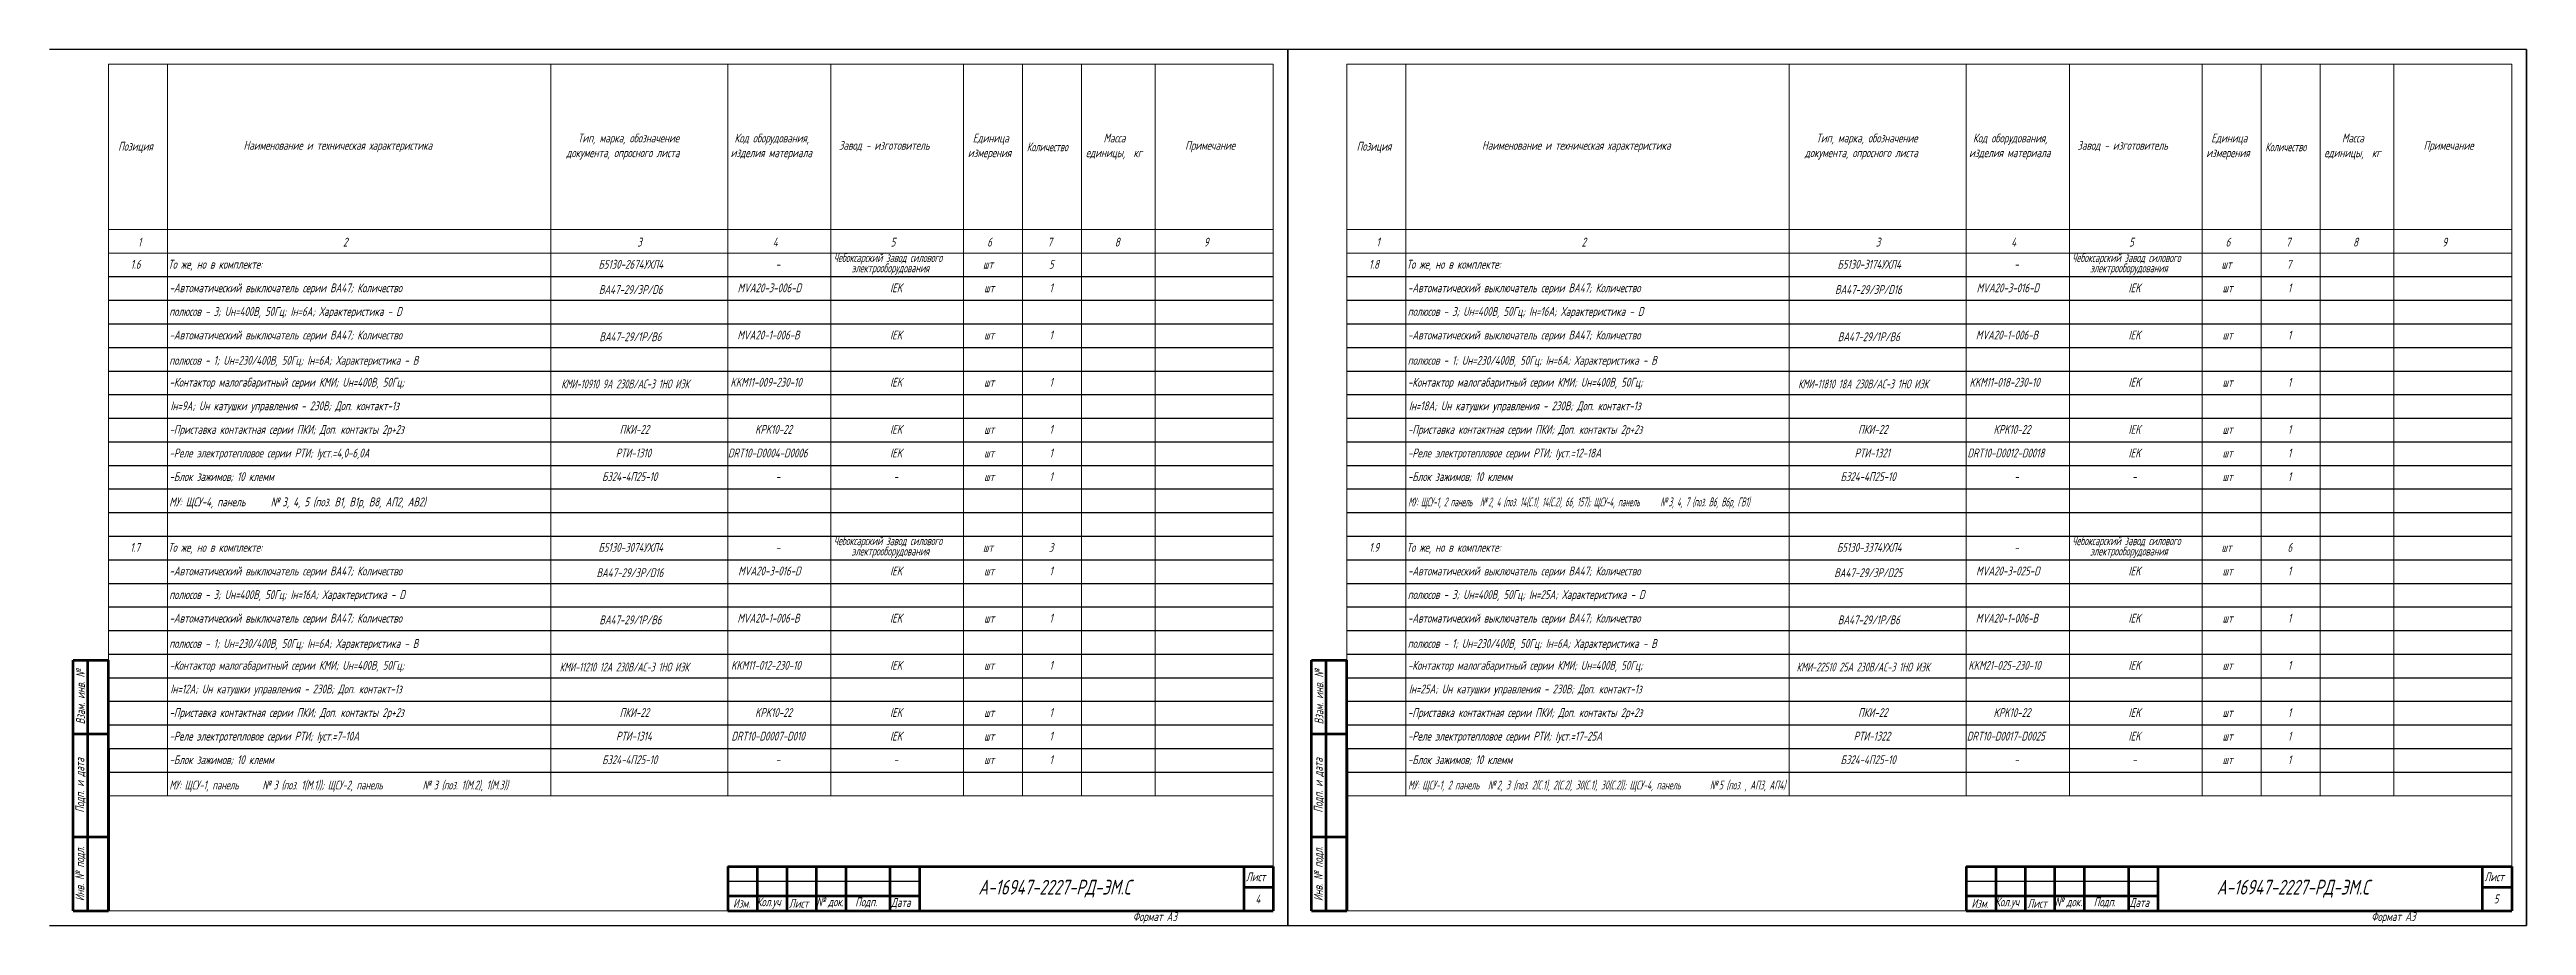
# Model space of a CAD drawing. Header units: millimetres. Extents: x -14296 to 10264, y -13087 to -5602.
# Drawn here: x 3544 to 4384, y -13087 to -12790 of the extents above; entities that cross this region are included whole.
import ezdxf

# ---------------------------------------------------------------- set-up
doc = ezdxf.new("R2010")
doc.units = ezdxf.units.MM
for name, color, linetype, lineweight in [('Рамка толстая', 7, 'Continuous', 15), ('Рамка тонкая', 5, 'Continuous', 25), ('ТаБлица', 253, 'Continuous', 15), ('Текст', 7, 'Continuous', 20), ('Штампы', 252, 'Continuous', 25)]:
    doc.layers.add(name, color=color, linetype=linetype, lineweight=lineweight)
doc.styles.add('Simplex', font='simplex.shx', dxfattribs={"width": 0.7, "oblique": 15})

msp = doc.modelspace()

# ---------------------------------------------------------------- texts
at = {"layer": 'Текст', "color": 18, "true_color": 0x000000, "style": 'Simplex', "oblique": 15}
for s, height, width, p in [('Тип, марка, обозначение', 3, 0.7, (3723.44239, -12821.24064)), ('Код оборудования,', 3, 0.7, (3776.56464, -12821.24064)), ('Единица', 3, 0.7, (3857.36583, -12821.24064)), ('Масса', 3, 0.7, (3901.71583, -12821.24064)), ('Тип, марка, обозначение', 3, 0.7, (4143.44239, -12821.24064)), ('Код оборудования,', 3, 0.7, (4196.56464, -12821.24064)), ('Единица', 3, 0.7, (4277.36583, -12821.24064)), ('Масса', 3, 0.7, (4321.71583, -12821.24064)), ('Позиция', 3, 0.7, (3567.56583, -12824.02636)), ('Наименование и техническая характеристика', 3, 0.7, (3610.06583, -12823.74064)), ('документа, опросного листа', 3, 0.7, (3719.53067, -12826.24064)), ('изделия материала', 3, 0.7, (3775.24669, -12826.24064)), ('Завод - изготовитель', 3, 0.7, (3811.97636, -12823.74064)), ('измерения', 3, 0.7, (3855.69669, -12826.24064)), ('Количество', 3, 0.6, (3875.71611, -12824.24064)), ('единицы,  кг', 3, 0.7, (3895.71583, -12826.24064)), ('Примечание', 3, 0.7, (3929.39239, -12823.74064)), ('Позиция', 3, 0.7, (3987.56583, -12824.02636)), ('Наименование и техническая характеристика', 3, 0.7, (4030.06583, -12823.74064)), ('документа, опросного листа', 3, 0.7, (4139.53067, -12826.24064)), ('изделия материала', 3, 0.7, (4195.24669, -12826.24064)), ('Завод - изготовитель', 3, 0.7, (4231.97636, -12823.74064)), ('измерения', 3, 0.7, (4275.69669, -12826.24064)), ('Количество', 3, 0.6, (4295.71611, -12824.24064)), ('единицы,  кг', 3, 0.7, (4315.71583, -12826.24064)), ('Примечание', 3, 0.7, (4349.39239, -12823.74064)), ('1', 3, 0.7, (3574.26378, -12856.53611)), ('2', 3, 0.7, (3643.82349, -12856.53611)), ('3', 3, 0.7, (3743.59918, -12856.53611)), ('4', 3, 0.7, (3789.55265, -12856.53611)), ('Чебоксарский завод силового', 3, 0.6, (3810.21201, -12861.79889)), ('5', 3, 0.7, (3829.52588, -12856.53611)), ('6', 3, 0.7, (3862.25986, -12856.53611)), ('7', 3, 0.7, (3882.7186, -12856.53611)), ('8', 3, 0.7, (3905.51209, -12856.53611)), ('9', 3, 0.7, (3935.72807, -12856.53611)), ('1', 3, 0.7, (3994.26378, -12856.53611)), ('2', 3, 0.7, (4063.82349, -12856.53611)), ('3', 3, 0.7, (4163.59918, -12856.53611)), ('4', 3, 0.7, (4209.55265, -12856.53611)), ('Чебоксарский завод силового', 3, 0.6, (4230.21201, -12861.79889)), ('5', 3, 0.7, (4249.52588, -12856.53611)), ('6', 3, 0.7, (4282.25986, -12856.53611)), ('7', 3, 0.7, (4302.7186, -12856.53611)), ('8', 3, 0.7, (4325.51209, -12856.53611)), ('9', 3, 0.7, (4355.72807, -12856.53611)), ('1.6', 3, 0.7, (3571.78927, -12864.0519)), ('То же, но в комплекте:', 3, 0.7, (3584.48378, -12864.0519)), ('Б5130-2674УХЛ4', 3, 0.7, (3730.43178, -12864.0519)), ('-', 3, 0.7, (3790.53927, -12864.0519)), ('электрооборудования', 3, 0.6, (3816.28852, -12865.29889)), ('шт', 3, 0.7, (3860.842, -12864.0519)), ('5', 3, 0.7, (3883.2053, -12864.0519)), ('1.8', 3, 0.7, (3991.73927, -12864.0519)), ('То же, но в комплекте:', 3, 0.7, (4004.48378, -12864.0519)), ('Б5130-3174УХЛ4', 3, 0.7, (4150.63178, -12864.0519)), ('-', 3, 0.7, (4210.53927, -12864.0519)), ('электрооборудования', 3, 0.6, (4236.28852, -12865.29889)), ('шт', 3, 0.7, (4280.842, -12864.0519)), ('7', 3, 0.7, (4302.98186, -12864.0519)), ('полюсов - 3; Uн=400В, 50Гц; Iн=6А; Характеристика - D', 3, 0.7, (3584.88378, -12880.0519)), ('-Автоматический выключатель серии ВА47; Количество', 3, 0.7, (3584.93927, -12872.0519)), ('ВА47-29/3Р/D6', 3, 0.7, (3730.58878, -12872.62333)), ('MVA20-3-006-D', 3, 0.7, (3777.62755, -12872.0519)), ('IEK', 3, 0.7, (3829.33186, -12872.0519)), ('шт', 3, 0.7, (3861.2146, -12872.0519)), ('1', 3, 0.7, (3883.38186, -12872.0519)), ('полюсов - 3; Uн=400В, 50Гц; Iн=16А; Характеристика - D', 3, 0.7, (4004.88378, -12880.0519)), ('-Автоматический выключатель серии ВА47; Количество', 3, 0.7, (4004.93927, -12872.0519)), ('ВА47-29/3Р/D16', 3, 0.7, (4149.78878, -12872.62333)), ('MVA20-3-016-D', 3, 0.7, (4197.82755, -12872.0519)), ('IEK', 3, 0.7, (4249.33186, -12872.0519)), ('шт', 3, 0.7, (4281.2146, -12872.0519)), ('1', 3, 0.7, (4303.38186, -12872.0519)), ('-Автоматический выключатель серии ВА47; Количество', 3, 0.7, (3584.93927, -12888.0519)), ('MVA20-1-006-В', 3, 0.7, (3777.55838, -12888.0519)), ('IEK', 3, 0.7, (3829.33186, -12888.0519)), ('1', 3, 0.7, (3883.38186, -12888.0519)), ('-Автоматический выключатель серии ВА47; Количество', 3, 0.7, (4004.93927, -12888.0519)), ('MVA20-1-006-В', 3, 0.7, (4197.55838, -12888.0519)), ('IEK', 3, 0.7, (4249.33186, -12888.0519)), ('1', 3, 0.7, (4303.38186, -12888.0519)), ('полюсов - 1; Uн=230/400В, 50Гц; Iн=6А; Характеристика - В', 3, 0.7, (3584.88378, -12896.62333)), ('ВА47-29/1Р/В6', 3, 0.7, (3730.73878, -12888.62333)), ('шт', 3, 0.7, (3861.2146, -12888.0519)), ('полюсов - 1; Uн=230/400В, 50Гц; Iн=6А; Характеристика - В', 3, 0.7, (4004.88378, -12896.62333)), ('ВА47-29/1Р/В6', 3, 0.7, (4150.73878, -12888.62333)), ('шт', 3, 0.7, (4281.2146, -12888.0519)), ('-Контактор малогабаритный серии КМИ; Uн=400В, 50Гц;', 3, 0.7, (3584.93927, -12904.0519)), ('КМИ-10910 9А 230В/АС-3 1НО ИЭК', 3, 0.6, (3717.78182, -12904.62333)), ('KKM11-009-230-10', 3, 0.7, (3775.20841, -12904.0519)), ('IEK', 3, 0.7, (3829.33186, -12904.0519)), ('шт', 3, 0.7, (3861.2146, -12904.0519)), ('1', 3, 0.7, (3883.38186, -12904.0519)), ('-Контактор малогабаритный серии КМИ; Uн=400В, 50Гц;', 3, 0.7, (4004.93927, -12904.0519)), ('КМИ-11810 18А 230В/АС-3 1НО ИЭК', 3, 0.6, (4137.26752, -12904.62333)), ('KKM11-018-230-10', 3, 0.7, (4195.40841, -12904.0519)), ('IEK', 3, 0.7, (4249.33186, -12904.0519)), ('шт', 3, 0.7, (4281.2146, -12904.0519)), ('1', 3, 0.7, (4303.38186, -12904.0519)), ('Iн=9А; Uн катушки управления - 230В; Доп. контакт-1з', 3, 0.7, (3585.28378, -12912.0519)), ('Iн=18А; Uн катушки управления - 230В; Доп. контакт-1з', 3, 0.7, (4005.28378, -12912.0519)), ('-Приставка контактная серии ПКИ; Доп. контакты 2р+2з', 3, 0.7, (3584.93927, -12920.0519)), ('ПКИ-22', 3, 0.7, (3737.60878, -12920.0519)), ('KPK10-22', 3, 0.7, (3783.55841, -12920.0519)), ('IEK', 3, 0.7, (3829.33186, -12920.0519)), ('шт', 3, 0.7, (3861.2146, -12920.0519)), ('1', 3, 0.7, (3883.38186, -12920.0519)), ('-Приставка контактная серии ПКИ; Доп. контакты 2р+2з', 3, 0.7, (4004.93927, -12920.0519)), ('ПКИ-22', 3, 0.7, (4157.60878, -12920.0519)), ('KPK10-22', 3, 0.7, (4203.55841, -12920.0519)), ('IEK', 3, 0.7, (4249.33186, -12920.0519)), ('шт', 3, 0.7, (4281.2146, -12920.0519)), ('1', 3, 0.7, (4303.38186, -12920.0519)), ('-Реле электротепловое серии РТИ; Iуст.=4,0-6,0А', 3, 0.7, (3584.93927, -12928.0519)), ('РТИ-1310', 3, 0.7, (3736.30878, -12928.0519)), ('DRT10-D0004-D0006', 3, 0.7, (3774.33927, -12928.0519)), ('IEK', 3, 0.7, (3829.33186, -12928.0519)), ('шт', 3, 0.7, (3861.2146, -12928.0519)), ('1', 3, 0.7, (3883.38186, -12928.0519)), ('-Реле электротепловое серии РТИ; Iуст.=12-18А', 3, 0.7, (4004.93927, -12928.0519)), ('РТИ-1321', 3, 0.7, (4156.43178, -12928.0519)), ('DRT10-D0012-D0018', 3, 0.7, (4194.68927, -12928.0519)), ('IEK', 3, 0.7, (4249.33186, -12928.0519)), ('шт', 3, 0.7, (4281.2146, -12928.0519)), ('1', 3, 0.7, (4303.38186, -12928.0519)), ('-Блок зажимов; 10 клемм', 3, 0.7, (3584.93927, -12936.0519)), ('БЗ24-4П25-10', 3, 0.7, (3731.65878, -12936.0519)), ('-', 3, 0.7, (3790.53927, -12936.0519)), ('-', 3, 0.7, (3830.53927, -12936.0519)), ('шт', 3, 0.7, (3861.2146, -12936.0519)), ('1', 3, 0.7, (3883.38186, -12936.0519)), ('-Блок зажимов; 10 клемм', 3, 0.7, (4004.93927, -12936.0519)), ('БЗ24-4П25-10', 3, 0.7, (4151.65878, -12936.0519)), ('-', 3, 0.7, (4210.53927, -12936.0519)), ('-', 3, 0.7, (4250.53927, -12936.0519)), ('шт', 3, 0.7, (4281.2146, -12936.0519)), ('1', 3, 0.7, (4303.38186, -12936.0519)), ('МУ: ЩСУ-4, панель ', 3, 0.7, (3584.88378, -12944.62333)), ('№', 3, 0.7, (3619.28378, -12944.62333)), ('3, 4, 5 (поз. В1, В1р, В8, АП2, АВ2)', 3, 0.7, (3623.23476, -12944.62333)), ('МУ: ЩСУ-1, 2 панель ', 3, 0.45, (4005.02664, -12944.62333)), ('№', 3, 0.45, (4029.39092, -12944.62333)), ('2, 4 (поз. 14(С.1), 14(С.2), 66, 157); ЩСУ-4, панель ', 3, 0.45, (4032.21793, -12944.62333)), ('№', 3, 0.45, (4090.52507, -12944.62333)), ('3, 4, 7 (поз. В6, В6р, ГВ1)', 3, 0.45, (4093.35208, -12944.62333)), ('1.7', 3, 0.7, (3571.63186, -12960.0519)), ('То же, но в комплекте:', 3, 0.7, (3584.48378, -12960.0519)), ('Б5130-3074УХЛ4', 3, 0.7, (3730.43178, -12960.0519)), ('-', 3, 0.7, (3790.53927, -12960.0519)), ('Чебоксарский завод силового', 3, 0.6, (3810.21201, -12957.79889)), ('электрооборудования', 3, 0.6, (3816.28852, -12961.29889)), ('шт', 3, 0.7, (3860.842, -12960.0519)), ('3', 3, 0.7, (3883.1553, -12960.0519)), ('1.9', 3, 0.7, (3991.78927, -12960.0519)), ('То же, но в комплекте:', 3, 0.7, (4004.48378, -12960.0519)), ('Б5130-3374УХЛ4', 3, 0.7, (4150.43178, -12960.0519)), ('-', 3, 0.7, (4210.53927, -12960.0519)), ('Чебоксарский завод силового', 3, 0.6, (4230.21201, -12957.79889)), ('электрооборудования', 3, 0.6, (4236.28852, -12961.29889)), ('шт', 3, 0.7, (4280.842, -12960.0519)), ('6', 3, 0.7, (4303.23186, -12960.0519)), ('-Автоматический выключатель серии ВА47; Количество', 3, 0.7, (3584.93927, -12968.0519)), ('ВА47-29/3Р/D16', 3, 0.7, (3729.78878, -12968.62333)), ('MVA20-3-016-D', 3, 0.7, (3777.82755, -12968.0519)), ('IEK', 3, 0.7, (3829.33186, -12968.0519)), ('шт', 3, 0.7, (3861.2146, -12968.0519)), ('1', 3, 0.7, (3883.38186, -12968.0519)), ('-Автоматический выключатель серии ВА47; Количество', 3, 0.7, (4004.93927, -12968.0519)), ('ВА47-29/3Р/D25', 3, 0.7, (4149.53178, -12968.62333)), ('MVA20-3-025-D', 3, 0.7, (4197.62755, -12968.0519)), ('IEK', 3, 0.7, (4249.33186, -12968.0519)), ('шт', 3, 0.7, (4281.2146, -12968.0519)), ('1', 3, 0.7, (4303.38186, -12968.0519)), ('полюсов - 3; Uн=400В, 50Гц; Iн=16А; Характеристика - D', 3, 0.7, (3584.88378, -12976.0519)), ('полюсов - 3; Uн=400В, 50Гц; Iн=25А; Характеристика - D', 3, 0.7, (4004.88378, -12976.0519)), ('-Автоматический выключатель серии ВА47; Количество', 3, 0.7, (3584.93927, -12984.0519)), ('ВА47-29/1Р/В6', 3, 0.7, (3730.73878, -12984.62333)), ('MVA20-1-006-В', 3, 0.7, (3777.55838, -12984.0519)), ('IEK', 3, 0.7, (3829.33186, -12984.0519)), ('шт', 3, 0.7, (3861.2146, -12984.0519)), ('1', 3, 0.7, (3883.38186, -12984.0519)), ('-Автоматический выключатель серии ВА47; Количество', 3, 0.7, (4004.93927, -12984.0519)), ('ВА47-29/1Р/В6', 3, 0.7, (4150.73878, -12984.62333)), ('MVA20-1-006-В', 3, 0.7, (4197.55838, -12984.0519)), ('IEK', 3, 0.7, (4249.33186, -12984.0519)), ('шт', 3, 0.7, (4281.2146, -12984.0519)), ('1', 3, 0.7, (4303.38186, -12984.0519)), ('полюсов - 1; Uн=230/400В, 50Гц; Iн=6А; Характеристика - В', 3, 0.7, (3584.88378, -12992.62333)), ('полюсов - 1; Uн=230/400В, 50Гц; Iн=6А; Характеристика - В', 3, 0.7, (4004.88378, -12992.62333)), ('-Контактор малогабаритный серии КМИ; Uн=400В, 50Гц;', 3, 0.7, (3584.93927, -13000.0519)), ('КМИ-11210 12А 230В/АС-3 1НО ИЭК', 3, 0.6, (3717.26752, -13000.62333)), ('KKM11-012-230-10', 3, 0.7, (3775.40841, -13000.0519)), ('IEK', 3, 0.7, (3829.33186, -13000.0519)), ('шт', 3, 0.7, (3861.2146, -13000.0519)), ('1', 3, 0.7, (3883.38186, -13000.0519)), ('-Контактор малогабаритный серии КМИ; Uн=400В, 50Гц;', 3, 0.7, (4004.93927, -13000.0519)), ('КМИ-22510 25А 230В/АС-3 1НО ИЭК', 3, 0.6, (4136.75332, -13000.62333)), ('KKM21-025-230-10', 3, 0.7, (4195.00841, -13000.0519)), ('IEK', 3, 0.7, (4249.33186, -13000.0519)), ('шт', 3, 0.7, (4281.2146, -13000.0519)), ('1', 3, 0.7, (4303.38186, -13000.0519)), ('Iн=12А; Uн катушки управления - 230В; Доп. контакт-1з', 3, 0.7, (3585.28378, -13008.0519)), ('Iн=25А; Uн катушки управления - 230В; Доп. контакт-1з', 3, 0.7, (4005.28378, -13008.0519)), ('-Приставка контактная серии ПКИ; Доп. контакты 2р+2з', 3, 0.7, (3584.93927, -13016.0519)), ('ПКИ-22', 3, 0.7, (3737.60878, -13016.0519)), ('KPK10-22', 3, 0.7, (3783.55841, -13016.0519)), ('IEK', 3, 0.7, (3829.33186, -13016.0519)), ('шт', 3, 0.7, (3861.2146, -13016.0519)), ('1', 3, 0.7, (3883.38186, -13016.0519)), ('-Приставка контактная серии ПКИ; Доп. контакты 2р+2з', 3, 0.7, (4004.93927, -13016.0519)), ('ПКИ-22', 3, 0.7, (4157.60878, -13016.0519)), ('KPK10-22', 3, 0.7, (4203.55841, -13016.0519)), ('IEK', 3, 0.7, (4249.33186, -13016.0519)), ('шт', 3, 0.7, (4281.2146, -13016.0519)), ('1', 3, 0.7, (4303.38186, -13016.0519)), ('-Реле электротепловое серии РТИ; Iуст.=7-10А', 3, 0.7, (3584.93927, -13024.0519)), ('РТИ-1314', 3, 0.7, (3736.38178, -13024.0519)), ('DRT10-D0007-D010', 3, 0.7, (3775.50841, -13024.0519)), ('IEK', 3, 0.7, (3829.33186, -13024.0519)), ('шт', 3, 0.7, (3861.2146, -13024.0519)), ('1', 3, 0.7, (3883.38186, -13024.0519)), ('-Реле электротепловое серии РТИ; Iуст.=17-25А', 3, 0.7, (4004.93927, -13024.0519)), ('РТИ-1322', 3, 0.7, (4156.10878, -13024.0519)), ('DRT10-D0017-D0025', 3, 0.7, (4194.48186, -13024.0519)), ('IEK', 3, 0.7, (4249.33186, -13024.0519)), ('шт', 3, 0.7, (4281.2146, -13024.0519)), ('1', 3, 0.7, (4303.38186, -13024.0519)), ('-Блок зажимов; 10 клемм', 3, 0.7, (3584.93927, -13032.0519)), ('БЗ24-4П25-10', 3, 0.7, (3731.65878, -13032.0519)), ('-', 3, 0.7, (3790.53927, -13032.0519)), ('-', 3, 0.7, (3830.53927, -13032.0519)), ('шт', 3, 0.7, (3861.2146, -13032.0519)), ('1', 3, 0.7, (3883.38186, -13032.0519)), ('-Блок зажимов; 10 клемм', 3, 0.7, (4004.93927, -13032.0519)), ('БЗ24-4П25-10', 3, 0.7, (4151.65878, -13032.0519)), ('-', 3, 0.7, (4210.53927, -13032.0519)), ('-', 3, 0.7, (4250.53927, -13032.0519)), ('шт', 3, 0.7, (4281.2146, -13032.0519)), ('1', 3, 0.7, (4303.38186, -13032.0519)), ('МУ: ЩСУ-1, панель ', 3, 0.65, (3584.91235, -13040.62333)), ('№', 3, 0.65, (3616.48378, -13040.62333)), ('3 (поз. 1(М.1)); ЩСУ-2, панель ', 3, 0.65, (3620.20997, -13040.62333)), ('№', 3, 0.65, (3670.81711, -13040.62333)), ('3 (поз. 1(М.2), 1(М.3))', 3, 0.65, (3674.5433, -13040.62333)), ('МУ: ЩСУ-1, 2 панель ', 3, 0.5, (4004.99807, -13040.62333)), ('№', 3, 0.5, (4032.06949, -13040.62333)), ('2, 3 (поз. 2(С.1), 2(С.2), 30(С.1), 30(С.2)); ЩСУ-4, панель ', 3, 0.5, (4035.1213, -13040.62333)), ('№', 3, 0.5, (4107.33558, -13040.62333)), ('5 (поз. , АП3, АП4)', 3, 0.5, (4110.38738, -13040.62333)), ('Изм.', 3, 0.7, (3776.06464, -13080.74064)), ('Кол.уч', 3, 0.7, (3784.06583, -13080.24064)), ('Лист', 3, 0.7, (3795.03378, -13080.74064)), ('№', 3, 0.7, (3804.32574, -13080.24064)), ('док.', 3, 0.7, (3808.27673, -13080.24064)), ('Подп.', 3, 0.7, (3817.51464, -13080.24064)), ('Дата', 3, 0.7, (3829.69239, -13080.45493)), ('А-16947-2227-РД-ЭМ.С', 5, 0.7, (3859.2734, -13076.26445)), ('Изм.', 3, 0.7, (4196.06464, -13080.74064)), ('Кол.уч', 3, 0.7, (4204.06583, -13080.24064)), ('Лист', 3, 0.7, (4215.03378, -13080.74064)), ('№', 3, 0.7, (4224.32574, -13080.24064)), ('док.', 3, 0.7, (4228.27673, -13080.24064)), ('Подп.', 3, 0.7, (4237.51464, -13080.24064)), ('Дата', 3, 0.7, (4249.69239, -13080.45493)), ('А-16947-2227-РД-ЭМ.С', 5, 0.7, (4279.2734, -13076.26445)), ('Формат А3', 3, 0.7, (3911.63927, -13085.24064)), ('Формат А3', 3, 0.7, (4331.63927, -13085.24064))]:
    msp.add_text(s, height=height, dxfattribs=dict(at, width=width)).set_placement(p)
at = {"layer": 'Штампы', "color": 18, "true_color": 0x000000, "style": 'Simplex', "oblique": 15, "width": 0.7}
for s, p in [('Лист', (3950.03378, -13071.74064)), ('Лист', (4370.03378, -13071.74064)), ('4', (3953.24788, -13079.24064)), ('5', (4373.2053, -13079.24064))]:
    msp.add_text(s, height=3, dxfattribs=at).set_placement(p)
at = {"layer": 'Штампы', "color": 18, "true_color": 0x000000, "char_height": 3, "attachment_point": 5, "rotation": 90, "style": 'Simplex'}
for s, insert, width in [('Взам. инв. {\\Fgost|c204;№}', (3554.78378, -13009.24064), 25), ('Взам. инв. {\\Fgost|c204;№}', (3974.78378, -13009.24064), 25), ('Подп. и дата', (3554.78378, -13039.24064), 35), ('Подп. и дата', (3974.78378, -13039.24064), 35), ('Инв. {\\Fgost|c204;№} подл.', (3554.78378, -13069.24064), 25), ('Инв. {\\Fgost|c204;№} подл.', (3974.78378, -13069.24064), 25)]:
    msp.add_mtext(s, dxfattribs=dict(at, insert=insert, width=width))

# ---------------------------------------------------------------- linework, layer by layer
at = {"layer": 'Рамка толстая', "color": 18, "true_color": 0x000000}
for p, q in [((3564.28378, -12794.74064), (3564.28378, -13081.74064)), ((3959.28378, -12794.74064), (3564.28378, -12794.74064)), ((3959.28378, -13081.74064), (3959.28378, -12794.74064)), ((3984.28378, -12794.74064), (3984.28378, -13081.74064)), ((4379.28378, -12794.74064), (3984.28378, -12794.74064)), ((4379.28378, -13081.74064), (4379.28378, -12794.74064)), ((3564.28378, -13081.74064), (3959.28378, -13081.74064)), ((3984.28378, -13081.74064), (4379.28378, -13081.74064))]:
    msp.add_line(p, q, dxfattribs=at)
at = {"layer": 'Рамка тонкая', "color": 18, "true_color": 0x000000}
for p, q in [((3964.28378, -12789.74064), (3544.28378, -12789.74064)), ((3964.28378, -12789.74064), (3964.28378, -13086.74064)), ((4384.28378, -12789.74064), (3964.28378, -12789.74064)), ((3964.28378, -13086.74064), (3964.28378, -12789.74064)), ((4384.28378, -12789.74064), (4384.28378, -13086.74064)), ((4384.28378, -13086.74064), (4384.28378, -12789.74064)), ((3564.28378, -12866.74064), (3959.28378, -12866.74064)), ((3984.28378, -12866.74064), (4379.28378, -12866.74064)), ((3564.28378, -12874.74064), (3959.28378, -12874.74064)), ((3984.28378, -12874.74064), (4379.28378, -12874.74064)), ((3564.28378, -12882.74064), (3959.28378, -12882.74064)), ((3984.28378, -12882.74064), (4379.28378, -12882.74064)), ((3564.28378, -12890.74064), (3959.28378, -12890.74064)), ((3984.28378, -12890.74064), (4379.28378, -12890.74064)), ((3564.28378, -12898.74064), (3959.28378, -12898.74064)), ((3984.28378, -12898.74064), (4379.28378, -12898.74064)), ((3564.28378, -12906.74064), (3959.28378, -12906.74064)), ((3984.28378, -12906.74064), (4379.28378, -12906.74064)), ((3564.28378, -12914.74064), (3959.28378, -12914.74064)), ((3984.28378, -12914.74064), (4379.28378, -12914.74064)), ((3564.28378, -12922.74064), (3959.28378, -12922.74064)), ((3984.28378, -12922.74064), (4379.28378, -12922.74064)), ((3564.28378, -12930.74064), (3959.28378, -12930.74064)), ((3984.28378, -12930.74064), (4379.28378, -12930.74064)), ((3564.28378, -12938.74064), (3959.28378, -12938.74064)), ((3984.28378, -12938.74064), (4379.28378, -12938.74064)), ((3564.28378, -12946.74064), (3959.28378, -12946.74064)), ((3984.28378, -12946.74064), (4379.28378, -12946.74064)), ((3564.28378, -12954.74064), (3959.28378, -12954.74064)), ((3984.28378, -12954.74064), (4379.28378, -12954.74064)), ((3564.28378, -12962.74064), (3959.28378, -12962.74064)), ((3984.28378, -12962.74064), (4379.28378, -12962.74064)), ((3564.28378, -12970.74064), (3959.28378, -12970.74064)), ((3984.28378, -12970.74064), (4379.28378, -12970.74064)), ((3564.28378, -12978.74064), (3959.28378, -12978.74064)), ((3984.28378, -12978.74064), (4379.28378, -12978.74064)), ((3564.28378, -12986.74064), (3959.28378, -12986.74064)), ((3564.28378, -12994.74064), (3959.28378, -12994.74064)), ((3984.28378, -12986.74064), (4379.28378, -12986.74064)), ((3984.28378, -12994.74064), (4379.28378, -12994.74064)), ((3564.28378, -13002.74064), (3959.28378, -13002.74064)), ((3984.28378, -13002.74064), (4379.28378, -13002.74064)), ((3564.28378, -13010.74064), (3959.28378, -13010.74064)), ((3984.28378, -13010.74064), (4379.28378, -13010.74064)), ((3564.28378, -13018.74064), (3959.28378, -13018.74064)), ((3984.28378, -13018.74064), (4379.28378, -13018.74064)), ((3564.28378, -13026.74064), (3959.28378, -13026.74064)), ((3984.28378, -13026.74064), (4379.28378, -13026.74064)), ((3564.28378, -13034.74064), (3959.28378, -13034.74064)), ((3984.28378, -13034.74064), (4379.28378, -13034.74064)), ((3544.28378, -13086.74064), (3964.28378, -13086.74064)), ((3964.28378, -13086.74064), (4384.28378, -13086.74064))]:
    msp.add_line(p, q, dxfattribs=at)
at = {"layer": 'ТаБлица', "color": 18, "true_color": 0x000000}
for p, q in [((3584.28378, -12794.74064), (3584.28378, -13042.74064)), ((3714.28378, -12794.74064), (3714.28378, -13042.74064)), ((3774.28378, -12794.74064), (3774.28378, -13042.74064)), ((3809.28378, -12794.74064), (3809.28378, -13042.74064)), ((3854.28378, -12794.74064), (3854.28378, -13042.74064)), ((3874.28378, -12794.74064), (3874.28378, -13042.74064)), ((3894.28378, -12794.74064), (3894.28378, -13042.74064)), ((3919.28378, -12794.74064), (3919.28378, -13042.74064)), ((4004.28378, -12794.74064), (4004.28378, -13042.74064)), ((4134.28378, -12794.74064), (4134.28378, -13042.74064)), ((4194.28378, -12794.74064), (4194.28378, -13042.74064)), ((4229.28378, -12794.74064), (4229.28378, -13042.74064)), ((4274.28378, -12794.74064), (4274.28378, -13042.74064)), ((4294.28378, -12794.74064), (4294.28378, -13042.74064)), ((4314.28378, -12794.74064), (4314.28378, -13042.74064)), ((4339.28378, -12794.74064), (4339.28378, -13042.74064)), ((3564.28378, -12850.74064), (3959.28378, -12850.74064)), ((3984.28378, -12850.74064), (4379.28378, -12850.74064)), ((3564.28378, -12858.74064), (3959.28378, -12858.74064)), ((3984.28378, -12858.74064), (4379.28378, -12858.74064)), ((3564.28378, -13042.74064), (3959.28378, -13042.74064)), ((3984.28378, -13042.74064), (4379.28378, -13042.74064))]:
    msp.add_line(p, q, dxfattribs=at)
at = {"layer": 'Штампы', "color": 18, "lineweight": 60, "true_color": 0x000000}
for p, q in [((3552.28378, -13081.74064), (3552.28378, -12996.74064)), ((3552.28378, -12996.74064), (3564.28378, -12996.74064)), ((3557.28378, -13081.74064), (3557.28378, -12996.74064)), ((3564.28378, -13081.74064), (3564.28378, -12996.74064)), ((3972.28378, -13081.74064), (3972.28378, -12996.74064)), ((3972.28378, -12996.74064), (3984.28378, -12996.74064)), ((3977.28378, -13081.74064), (3977.28378, -12996.74064)), ((3984.28378, -13081.74064), (3984.28378, -12996.74064)), ((3552.28378, -13021.74064), (3564.28378, -13021.74064)), ((3564.28378, -13026.74064), (3564.28378, -13081.74064)), ((3972.28378, -13021.74064), (3984.28378, -13021.74064)), ((3984.28378, -13026.74064), (3984.28378, -13081.74064)), ((3552.28378, -13056.74064), (3564.28378, -13056.74064)), ((3972.28378, -13056.74064), (3984.28378, -13056.74064)), ((3774.28378, -13066.74064), (3959.28378, -13066.74064)), ((3774.28378, -13066.74064), (3774.28378, -13081.74064)), ((3784.28378, -13066.74064), (3784.28378, -13081.74064)), ((3794.28378, -13066.74064), (3794.28378, -13081.74064)), ((3804.28378, -13066.74064), (3804.28378, -13081.74064)), ((3814.28378, -13066.74064), (3814.28378, -13081.74064)), ((3829.28378, -13066.74064), (3829.28378, -13081.74064)), ((3839.28378, -13066.74064), (3839.28378, -13081.74064)), ((3949.28378, -13066.74064), (3959.28378, -13066.74064)), ((3949.28378, -13066.74064), (3949.28378, -13081.74064)), ((3959.28378, -13066.74064), (3959.28378, -13081.74064)), ((3959.28378, -13066.74064), (3959.28378, -13081.74064)), ((4194.28378, -13066.74064), (4379.28378, -13066.74064)), ((4194.28378, -13066.74064), (4194.28378, -13081.74064)), ((4204.28378, -13066.74064), (4204.28378, -13081.74064)), ((4214.28378, -13066.74064), (4214.28378, -13081.74064)), ((4224.28378, -13066.74064), (4224.28378, -13081.74064)), ((4234.28378, -13066.74064), (4234.28378, -13081.74064)), ((4249.28378, -13066.74064), (4249.28378, -13081.74064)), ((4259.28378, -13066.74064), (4259.28378, -13081.74064)), ((4369.28378, -13066.74064), (4379.28378, -13066.74064)), ((4369.28378, -13066.74064), (4369.28378, -13081.74064)), ((4379.28378, -13066.74064), (4379.28378, -13081.74064)), ((4379.28378, -13066.74064), (4379.28378, -13081.74064)), ((3774.28378, -13076.74064), (3839.28378, -13076.74064)), ((3949.28378, -13073.74064), (3959.28378, -13073.74064)), ((4194.28378, -13076.74064), (4259.28378, -13076.74064)), ((4369.28378, -13073.74064), (4379.28378, -13073.74064)), ((3552.28378, -13081.74064), (3564.28378, -13081.74064)), ((3774.28378, -13081.74064), (3959.28378, -13081.74064)), ((3949.28378, -13081.74064), (3959.28378, -13081.74064)), ((3972.28378, -13081.74064), (3984.28378, -13081.74064)), ((4194.28378, -13081.74064), (4379.28378, -13081.74064)), ((4369.28378, -13081.74064), (4379.28378, -13081.74064))]:
    msp.add_line(p, q, dxfattribs=at)
at = {"layer": 'Штампы', "color": 18, "true_color": 0x000000}
for p, q in [((3774.28378, -13071.74064), (3839.28378, -13071.74064)), ((4194.28378, -13071.74064), (4259.28378, -13071.74064))]:
    msp.add_line(p, q, dxfattribs=at)

msp.set_redraw_order([(e.dxf.handle, doc.entitydb.next_handle()) for e in msp.query("TEXT MTEXT ATTDEF DIMENSION ARC_DIMENSION")])  # texts and dimensions are drawn at this point

doc.saveas('drawing.dxf')
